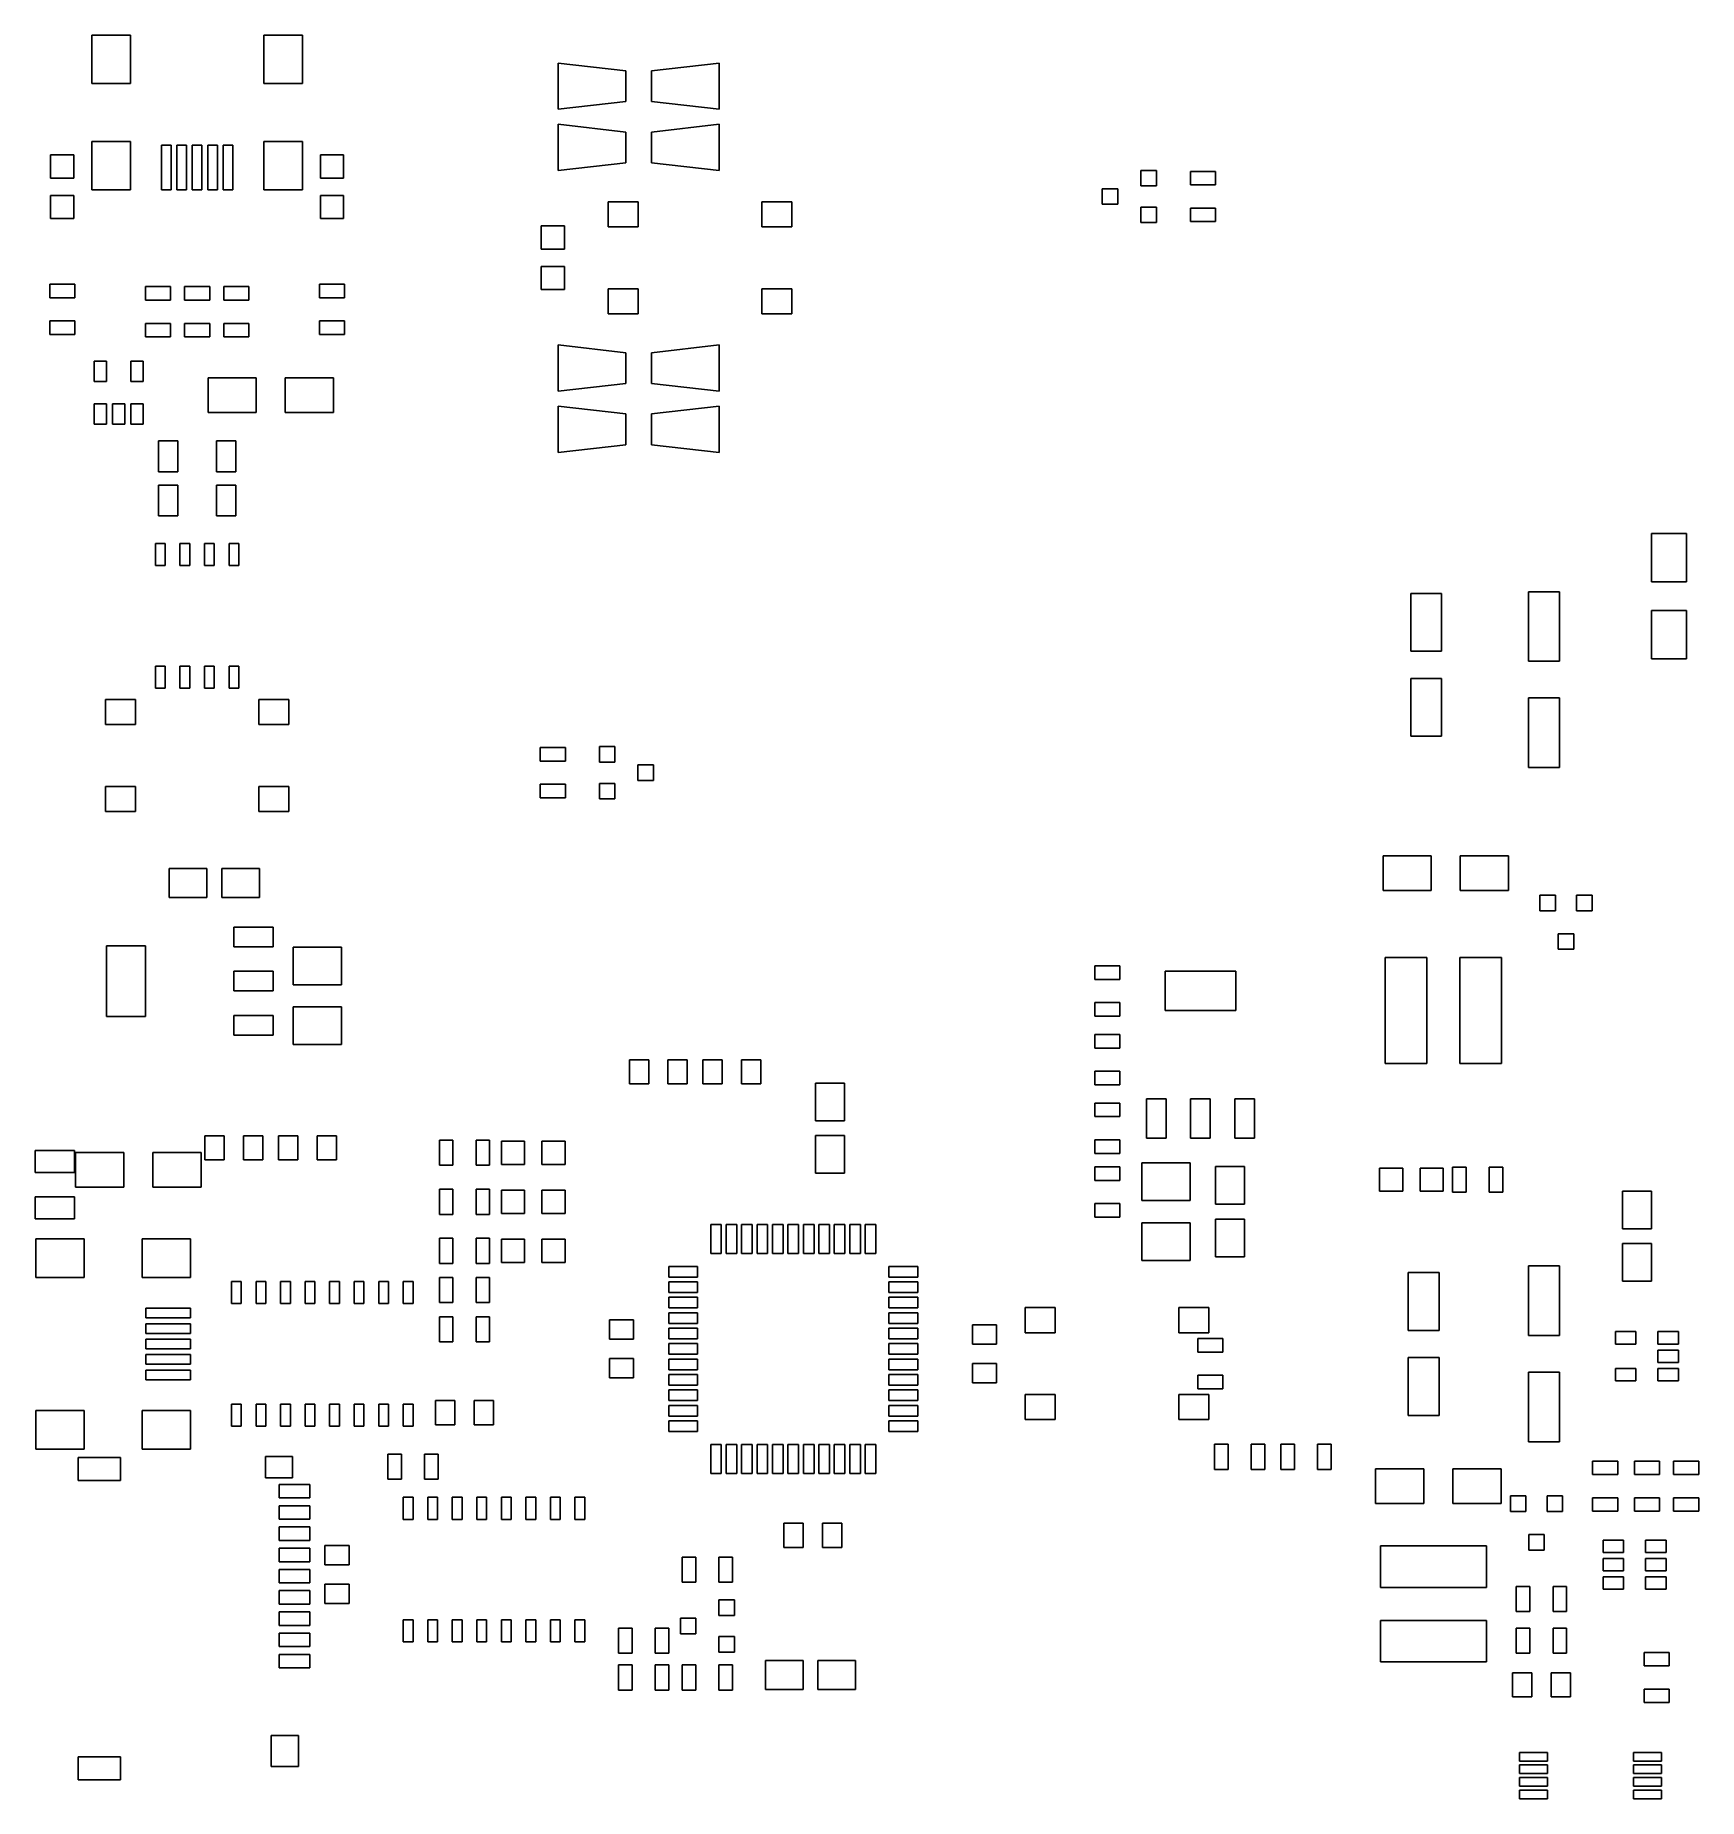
# Model space of a CAD drawing. Extents: x 1.4 to 87.5, y -92.9 to -1.6.
import ezdxf

# ---------------------------------------------------------------- set-up
doc = ezdxf.new("R2010")
doc.units = 0
doc.header["$MEASUREMENT"] = 0
doc.layers.add('BLACK', color=7, linetype='CONTINUOUS')

msp = doc.modelspace()

# ---------------------------------------------------------------- linework, layer by layer
at = {"layer": 'Black'}
for p, q in [((4.32943, -4.05384), (4.32943, -1.55448)), ((4.32943, -1.55448), (6.32841, -1.55448)), ((6.32841, -1.55448), (6.32841, -4.05384)), ((13.2296, -4.05384), (13.2296, -1.55448)), ((13.2296, -1.55448), (15.2286, -1.55448)), ((15.2286, -1.55448), (15.2286, -4.05384)), ((28.4759, -5.38988), (28.4759, -2.99212)), ((28.4759, -2.99212), (31.9761, -3.3909)), ((31.9761, -3.3909), (31.9761, -4.9911)), ((33.3019, -3.3909), (36.8021, -2.99212)), ((33.3019, -4.9911), (33.3019, -3.3909)), ((36.8021, -2.99212), (36.8021, -5.38988)), ((6.32841, -4.05384), (4.32943, -4.05384)), ((15.2286, -4.05384), (13.2296, -4.05384)), ((31.9761, -4.9911), (28.4759, -5.38988)), ((36.8021, -5.38988), (33.3019, -4.9911)), ((28.4759, -8.56488), (28.4759, -6.16712)), ((28.4759, -6.16712), (31.9761, -6.5659)), ((33.3019, -6.5659), (36.8021, -6.16712)), ((36.8021, -6.16712), (36.8021, -8.56488)), ((4.32943, -9.55294), (4.32943, -7.05358)), ((4.32943, -7.05358), (6.32841, -7.05358)), ((6.32841, -7.05358), (6.32841, -9.55294)), ((7.92861, -9.55294), (7.92861, -7.2517)), ((7.92861, -7.2517), (8.42899, -7.2517)), ((8.42899, -7.2517), (8.42899, -9.55294)), ((8.72871, -9.55294), (8.72871, -7.2517)), ((8.72871, -7.2517), (9.22909, -7.2517)), ((9.22909, -7.2517), (9.22909, -9.55294)), ((9.52881, -9.55294), (9.52881, -7.2517)), ((9.52881, -7.2517), (10.0292, -7.2517)), ((10.0292, -7.2517), (10.0292, -9.55294)), ((10.3289, -9.55294), (10.3289, -7.2517)), ((10.3289, -7.2517), (10.8293, -7.2517)), ((10.8293, -7.2517), (10.8293, -9.55294)), ((11.129, -9.55294), (11.129, -7.2517)), ((11.129, -7.2517), (11.6294, -7.2517)), ((11.6294, -7.2517), (11.6294, -9.55294)), ((13.2296, -9.55294), (13.2296, -7.05358)), ((13.2296, -7.05358), (15.2286, -7.05358)), ((15.2286, -7.05358), (15.2286, -9.55294)), ((31.9761, -6.5659), (31.9761, -8.1661)), ((33.3019, -8.1661), (33.3019, -6.5659)), ((2.19456, -8.94842), (2.19456, -7.74954)), ((2.19456, -7.74954), (3.39344, -7.74954)), ((3.39344, -7.74954), (3.39344, -8.94842)), ((16.1646, -8.94842), (16.1646, -7.74954)), ((16.1646, -7.74954), (17.3634, -7.74954)), ((17.3634, -7.74954), (17.3634, -8.94842)), ((31.9761, -8.1661), (28.4759, -8.56488)), ((36.8021, -8.56488), (33.3019, -8.1661)), ((3.39344, -8.94842), (2.19456, -8.94842)), ((17.3634, -8.94842), (16.1646, -8.94842)), ((58.6397, -9.35605), (58.6397, -8.55595)), ((58.6397, -8.55595), (59.4398, -8.55595)), ((59.4398, -8.55595), (59.4398, -9.35605)), ((61.199, -9.306), (61.199, -8.606)), ((61.199, -8.606), (62.499, -8.606)), ((62.499, -8.606), (62.499, -9.306)), ((2.19456, -11.0465), (2.19456, -9.84758)), ((2.19456, -9.84758), (3.39344, -9.84758)), ((3.39344, -9.84758), (3.39344, -11.0465)), ((6.32841, -9.55294), (4.32943, -9.55294)), ((8.42899, -9.55294), (7.92861, -9.55294)), ((9.22909, -9.55294), (8.72871, -9.55294)), ((10.0292, -9.55294), (9.52881, -9.55294)), ((10.8293, -9.55294), (10.3289, -9.55294)), ((11.6294, -9.55294), (11.129, -9.55294)), ((15.2286, -9.55294), (13.2296, -9.55294)), ((16.1646, -11.0465), (16.1646, -9.84758)), ((16.1646, -9.84758), (17.3634, -9.84758)), ((17.3634, -9.84758), (17.3634, -11.0465)), ((56.6407, -10.306), (56.6407, -9.50595)), ((56.6407, -9.50595), (57.4408, -9.50595)), ((57.4408, -9.50595), (57.4408, -10.306)), ((59.4398, -9.35605), (58.6397, -9.35605)), ((62.499, -9.306), (61.199, -9.306)), ((31.064, -11.481), (31.064, -10.181)), ((31.064, -10.181), (32.614, -10.181)), ((32.614, -10.181), (32.614, -11.481)), ((39.014, -11.481), (39.014, -10.181)), ((39.014, -10.181), (40.564, -10.181)), ((40.564, -10.181), (40.564, -11.481)), ((57.4408, -10.306), (56.6407, -10.306)), ((58.6397, -11.2561), (58.6397, -10.4559)), ((58.6397, -10.4559), (59.4398, -10.4559)), ((59.4398, -10.4559), (59.4398, -11.2561)), ((61.199, -11.206), (61.199, -10.506)), ((61.199, -10.506), (62.499, -10.506)), ((62.499, -10.506), (62.499, -11.206)), ((3.39344, -11.0465), (2.19456, -11.0465)), ((17.3634, -11.0465), (16.1646, -11.0465)), ((27.5946, -12.6314), (27.5946, -11.4325)), ((27.5946, -11.4325), (28.7934, -11.4325)), ((28.7934, -11.4325), (28.7934, -12.6314)), ((32.614, -11.481), (31.064, -11.481)), ((40.564, -11.481), (39.014, -11.481)), ((59.4398, -11.2561), (58.6397, -11.2561)), ((62.499, -11.206), (61.199, -11.206)), ((28.7934, -12.6314), (27.5946, -12.6314)), ((27.5946, -14.7295), (27.5946, -13.5306)), ((27.5946, -13.5306), (28.7934, -13.5306)), ((28.7934, -13.5306), (28.7934, -14.7295)), ((2.144, -15.148), (2.144, -14.448)), ((2.144, -14.448), (3.444, -14.448)), ((3.444, -14.448), (3.444, -15.148)), ((7.097, -15.275), (7.097, -14.575)), ((7.097, -14.575), (8.397, -14.575)), ((8.397, -14.575), (8.397, -15.275)), ((9.129, -15.275), (9.129, -14.575)), ((9.129, -14.575), (10.429, -14.575)), ((10.429, -14.575), (10.429, -15.275)), ((11.161, -15.275), (11.161, -14.575)), ((11.161, -14.575), (12.461, -14.575)), ((12.461, -14.575), (12.461, -15.275)), ((16.114, -15.148), (16.114, -14.448)), ((16.114, -14.448), (17.414, -14.448)), ((17.414, -14.448), (17.414, -15.148)), ((3.444, -15.148), (2.144, -15.148)), ((8.397, -15.275), (7.097, -15.275)), ((10.429, -15.275), (9.129, -15.275)), ((12.461, -15.275), (11.161, -15.275)), ((17.414, -15.148), (16.114, -15.148)), ((28.7934, -14.7295), (27.5946, -14.7295)), ((31.064, -15.981), (31.064, -14.681)), ((31.064, -14.681), (32.614, -14.681)), ((32.614, -14.681), (32.614, -15.981)), ((39.014, -15.981), (39.014, -14.681)), ((39.014, -14.681), (40.564, -14.681)), ((40.564, -14.681), (40.564, -15.981)), ((2.144, -17.048), (2.144, -16.348)), ((2.144, -16.348), (3.444, -16.348)), ((3.444, -16.348), (3.444, -17.048)), ((16.114, -17.048), (16.114, -16.348)), ((16.114, -16.348), (17.414, -16.348)), ((17.414, -16.348), (17.414, -17.048)), ((32.614, -15.981), (31.064, -15.981)), ((40.564, -15.981), (39.014, -15.981)), ((3.444, -17.048), (2.144, -17.048)), ((7.097, -17.175), (7.097, -16.475)), ((7.097, -16.475), (8.397, -16.475)), ((8.397, -17.175), (7.097, -17.175)), ((8.397, -16.475), (8.397, -17.175)), ((9.129, -17.175), (9.129, -16.475)), ((9.129, -16.475), (10.429, -16.475)), ((10.429, -17.175), (9.129, -17.175)), ((10.429, -16.475), (10.429, -17.175)), ((11.161, -17.175), (11.161, -16.475)), ((11.161, -16.475), (12.461, -16.475)), ((12.461, -17.175), (11.161, -17.175)), ((12.461, -16.475), (12.461, -17.175)), ((17.414, -17.048), (16.114, -17.048)), ((28.4759, -19.9949), (28.4759, -17.5971)), ((28.4759, -17.5971), (31.9761, -17.9959)), ((31.9761, -17.9959), (31.9761, -19.5961)), ((33.3019, -17.9959), (36.8021, -17.5971)), ((33.3019, -19.5961), (33.3019, -17.9959)), ((36.8021, -17.5971), (36.8021, -19.9949)), ((4.44, -19.496), (4.44, -18.436)), ((4.44, -18.436), (5.09, -18.436)), ((5.09, -18.436), (5.09, -19.496)), ((6.34, -19.496), (6.34, -18.436)), ((6.34, -18.436), (6.99, -18.436)), ((6.99, -18.436), (6.99, -19.496)), ((5.09, -19.496), (4.44, -19.496)), ((6.99, -19.496), (6.34, -19.496)), ((10.3403, -21.0934), (10.3403, -19.2926)), ((10.3403, -19.2926), (12.8397, -19.2926)), ((12.8397, -19.2926), (12.8397, -21.0934)), ((14.3383, -21.0934), (14.3383, -19.2926)), ((14.3383, -19.2926), (16.8377, -19.2926)), ((16.8377, -19.2926), (16.8377, -21.0934)), ((31.9761, -19.5961), (28.4759, -19.9949)), ((36.8021, -19.9949), (33.3019, -19.5961)), ((4.44, -21.696), (4.44, -20.636)), ((4.44, -20.636), (5.09, -20.636)), ((5.09, -20.636), (5.09, -21.696)), ((5.39, -21.696), (5.39, -20.636)), ((5.39, -20.636), (6.04, -20.636)), ((6.04, -20.636), (6.04, -21.696)), ((6.34, -21.696), (6.34, -20.636)), ((6.34, -20.636), (6.99, -20.636)), ((6.99, -20.636), (6.99, -21.696)), ((28.4759, -23.1699), (28.4759, -20.7721)), ((28.4759, -20.7721), (31.9761, -21.1709)), ((33.3019, -21.1709), (36.8021, -20.7721)), ((36.8021, -20.7721), (36.8021, -23.1699)), ((5.09, -21.696), (4.44, -21.696)), ((6.04, -21.696), (5.39, -21.696)), ((6.99, -21.696), (6.34, -21.696)), ((12.8397, -21.0934), (10.3403, -21.0934)), ((16.8377, -21.0934), (14.3383, -21.0934)), ((31.9761, -21.1709), (31.9761, -22.7711)), ((33.3019, -22.7711), (33.3019, -21.1709)), ((7.779, -24.168), (7.779, -22.568)), ((7.779, -22.568), (8.779, -22.568)), ((8.779, -22.568), (8.779, -24.168)), ((10.779, -24.168), (10.779, -22.568)), ((10.779, -22.568), (11.779, -22.568)), ((11.779, -22.568), (11.779, -24.168)), ((31.9761, -22.7711), (28.4759, -23.1699)), ((36.8021, -23.1699), (33.3019, -22.7711)), ((8.779, -24.168), (7.779, -24.168)), ((11.779, -24.168), (10.779, -24.168)), ((7.779, -26.454), (7.779, -24.854)), ((7.779, -24.854), (8.779, -24.854)), ((8.779, -24.854), (8.779, -26.454)), ((10.779, -26.454), (10.779, -24.854)), ((10.779, -24.854), (11.779, -24.854)), ((11.779, -24.854), (11.779, -26.454)), ((8.779, -26.454), (7.779, -26.454)), ((11.779, -26.454), (10.779, -26.454)), ((85.0786, -29.8577), (85.0786, -27.3583)), ((85.0786, -27.3583), (86.8794, -27.3583)), ((86.8794, -27.3583), (86.8794, -29.8577)), ((7.62, -29.0195), (7.62, -27.8765)), ((7.62, -27.8765), (8.128, -27.8765)), ((8.128, -27.8765), (8.128, -29.0195)), ((8.89, -29.0195), (8.89, -27.8765)), ((8.89, -27.8765), (9.398, -27.8765)), ((9.398, -27.8765), (9.398, -29.0195)), ((10.16, -29.0195), (10.16, -27.8765)), ((10.16, -27.8765), (10.668, -27.8765)), ((10.668, -27.8765), (10.668, -29.0195)), ((11.43, -29.0195), (11.43, -27.8765)), ((11.43, -27.8765), (11.938, -27.8765)), ((11.938, -27.8765), (11.938, -29.0195)), ((8.128, -29.0195), (7.62, -29.0195)), ((9.398, -29.0195), (8.89, -29.0195)), ((10.668, -29.0195), (10.16, -29.0195)), ((11.938, -29.0195), (11.43, -29.0195)), ((86.8794, -29.8577), (85.0786, -29.8577)), ((72.6059, -33.4632), (72.6059, -30.4635)), ((72.6059, -30.4635), (74.2061, -30.4635)), ((74.2061, -30.4635), (74.2061, -33.4632)), ((78.7019, -33.9738), (78.7019, -30.3746)), ((78.7019, -30.3746), (80.3021, -30.3746)), ((80.3021, -30.3746), (80.3021, -33.9738)), ((85.0786, -33.8557), (85.0786, -31.3563)), ((85.0786, -31.3563), (86.8794, -31.3563)), ((86.8794, -31.3563), (86.8794, -33.8557)), ((74.2061, -33.4632), (72.6059, -33.4632)), ((7.62, -35.3695), (7.62, -34.2265)), ((7.62, -34.2265), (8.128, -34.2265)), ((8.128, -34.2265), (8.128, -35.3695)), ((8.89, -35.3695), (8.89, -34.2265)), ((8.89, -34.2265), (9.398, -34.2265)), ((9.398, -34.2265), (9.398, -35.3695)), ((10.16, -35.3695), (10.16, -34.2265)), ((10.16, -34.2265), (10.668, -34.2265)), ((10.668, -34.2265), (10.668, -35.3695)), ((11.43, -35.3695), (11.43, -34.2265)), ((11.43, -34.2265), (11.938, -34.2265)), ((11.938, -34.2265), (11.938, -35.3695)), ((80.3021, -33.9738), (78.7019, -33.9738)), ((86.8794, -33.8557), (85.0786, -33.8557)), ((8.128, -35.3695), (7.62, -35.3695)), ((9.398, -35.3695), (8.89, -35.3695)), ((10.668, -35.3695), (10.16, -35.3695)), ((11.938, -35.3695), (11.43, -35.3695)), ((72.6059, -37.8625), (72.6059, -34.8628)), ((72.6059, -34.8628), (74.2061, -34.8628)), ((74.2061, -34.8628), (74.2061, -37.8625)), ((5.029, -37.262), (5.029, -35.962)), ((5.029, -35.962), (6.579, -35.962)), ((6.579, -35.962), (6.579, -37.262)), ((12.979, -37.262), (12.979, -35.962)), ((12.979, -35.962), (14.529, -35.962)), ((14.529, -35.962), (14.529, -37.262)), ((78.7019, -39.4754), (78.7019, -35.8762)), ((78.7019, -35.8762), (80.3021, -35.8762)), ((80.3021, -35.8762), (80.3021, -39.4754)), ((6.579, -37.262), (5.029, -37.262)), ((14.529, -37.262), (12.979, -37.262)), ((74.2061, -37.8625), (72.6059, -37.8625)), ((27.544, -39.151), (27.544, -38.451)), ((27.544, -38.451), (28.844, -38.451)), ((28.844, -39.151), (27.544, -39.151)), ((28.844, -38.451), (28.844, -39.151)), ((30.6032, -39.201), (30.6032, -38.401)), ((30.6032, -38.401), (31.4033, -38.401)), ((31.4033, -39.201), (30.6032, -39.201)), ((31.4033, -38.401), (31.4033, -39.201)), ((32.6022, -40.151), (32.6022, -39.3509)), ((32.6022, -39.3509), (33.4023, -39.3509)), ((33.4023, -40.151), (32.6022, -40.151)), ((33.4023, -39.3509), (33.4023, -40.151)), ((80.3021, -39.4754), (78.7019, -39.4754)), ((5.029, -41.762), (5.029, -40.462)), ((5.029, -40.462), (6.579, -40.462)), ((6.579, -40.462), (6.579, -41.762)), ((12.979, -41.762), (12.979, -40.462)), ((12.979, -40.462), (14.529, -40.462)), ((14.529, -40.462), (14.529, -41.762)), ((27.544, -41.051), (27.544, -40.351)), ((27.544, -40.351), (28.844, -40.351)), ((28.844, -41.051), (27.544, -41.051)), ((28.844, -40.351), (28.844, -41.051)), ((30.6032, -41.1011), (30.6032, -40.301)), ((30.6032, -40.301), (31.4033, -40.301)), ((31.4033, -41.1011), (30.6032, -41.1011)), ((31.4033, -40.301), (31.4033, -41.1011)), ((6.579, -41.762), (5.029, -41.762)), ((14.529, -41.762), (12.979, -41.762)), ((8.33374, -46.2166), (8.33374, -44.7154)), ((8.33374, -44.7154), (10.2845, -44.7154)), ((10.2845, -44.7154), (10.2845, -46.2166)), ((11.0515, -46.2166), (11.0515, -44.7154)), ((11.0515, -44.7154), (13.0023, -44.7154)), ((13.0023, -44.7154), (13.0023, -46.2166)), ((71.1733, -45.8584), (71.1733, -44.0576)), ((71.1733, -44.0576), (73.6727, -44.0576)), ((73.6727, -44.0576), (73.6727, -45.8584)), ((75.1713, -45.8584), (75.1713, -44.0576)), ((75.1713, -44.0576), (77.6707, -44.0576)), ((77.6707, -44.0576), (77.6707, -45.8584)), ((10.2845, -46.2166), (8.33374, -46.2166)), ((13.0023, -46.2166), (11.0515, -46.2166)), ((73.6727, -45.8584), (71.1733, -45.8584)), ((77.6707, -45.8584), (75.1713, -45.8584)), ((79.295, -46.8973), (79.295, -46.0972)), ((79.295, -46.0972), (80.0951, -46.0972)), ((80.0951, -46.0972), (80.0951, -46.8973)), ((81.1949, -46.8973), (81.1949, -46.0972)), ((81.1949, -46.0972), (81.995, -46.0972)), ((81.995, -46.0972), (81.995, -46.8973)), ((80.0951, -46.8973), (79.295, -46.8973)), ((81.995, -46.8973), (81.1949, -46.8973)), ((11.684, -48.768), (11.684, -47.752)), ((11.684, -47.752), (13.716, -47.752)), ((13.716, -47.752), (13.716, -48.768)), ((80.245, -48.8963), (80.245, -48.0962)), ((80.245, -48.0962), (81.0451, -48.0962)), ((81.0451, -48.0962), (81.0451, -48.8963)), ((5.08, -52.3748), (5.08, -48.7172)), ((5.08, -48.7172), (7.112, -48.7172)), ((7.112, -48.7172), (7.112, -52.3748)), ((13.716, -48.768), (11.684, -48.768)), ((14.7523, -50.734), (14.7523, -48.7832)), ((14.7523, -48.7832), (17.2517, -48.7832)), ((17.2517, -48.7832), (17.2517, -50.734)), ((71.2902, -54.8195), (71.2902, -49.3205)), ((71.2902, -49.3205), (73.439, -49.3205)), ((73.439, -49.3205), (73.439, -54.8195)), ((75.151, -54.8195), (75.151, -49.3205)), ((75.151, -49.3205), (77.2998, -49.3205)), ((77.2998, -49.3205), (77.2998, -54.8195)), ((81.0451, -48.8963), (80.245, -48.8963)), ((11.684, -51.054), (11.684, -50.038)), ((11.684, -50.038), (13.716, -50.038)), ((13.716, -50.038), (13.716, -51.054)), ((56.246, -50.454), (56.246, -49.754)), ((56.246, -49.754), (57.546, -49.754)), ((57.546, -49.754), (57.546, -50.454)), ((59.8932, -52.07), (59.8932, -50.038)), ((59.8932, -50.038), (63.5508, -50.038)), ((63.5508, -50.038), (63.5508, -52.07)), ((13.716, -51.054), (11.684, -51.054)), ((17.2517, -50.734), (14.7523, -50.734)), ((57.546, -50.454), (56.246, -50.454)), ((14.7523, -53.8328), (14.7523, -51.882)), ((14.7523, -51.882), (17.2517, -51.882)), ((17.2517, -51.882), (17.2517, -53.8328)), ((56.246, -52.354), (56.246, -51.654)), ((56.246, -51.654), (57.546, -51.654)), ((57.546, -51.654), (57.546, -52.354)), ((7.112, -52.3748), (5.08, -52.3748)), ((11.684, -53.34), (11.684, -52.324)), ((11.684, -52.324), (13.716, -52.324)), ((13.716, -52.324), (13.716, -53.34)), ((57.546, -52.354), (56.246, -52.354)), ((63.5508, -52.07), (59.8932, -52.07)), ((13.716, -53.34), (11.684, -53.34)), ((17.2517, -53.8328), (14.7523, -53.8328)), ((56.246, -54.01), (56.246, -53.31)), ((56.246, -53.31), (57.546, -53.31)), ((57.546, -53.31), (57.546, -54.01)), ((32.155, -55.87), (32.155, -54.62)), ((32.155, -54.62), (33.155, -54.62)), ((33.155, -54.62), (33.155, -55.87)), ((34.155, -55.87), (34.155, -54.62)), ((34.155, -54.62), (35.155, -54.62)), ((35.155, -54.62), (35.155, -55.87)), ((35.965, -55.87), (35.965, -54.62)), ((35.965, -54.62), (36.965, -54.62)), ((36.965, -54.62), (36.965, -55.87)), ((37.965, -55.87), (37.965, -54.62)), ((37.965, -54.62), (38.965, -54.62)), ((38.965, -54.62), (38.965, -55.87)), ((57.546, -54.01), (56.246, -54.01)), ((56.246, -55.91), (56.246, -55.21)), ((56.246, -55.21), (57.546, -55.21)), ((57.546, -55.21), (57.546, -55.91)), ((73.439, -54.8195), (71.2902, -54.8195)), ((77.2998, -54.8195), (75.151, -54.8195)), ((33.155, -55.87), (32.155, -55.87)), ((35.155, -55.87), (34.155, -55.87)), ((36.965, -55.87), (35.965, -55.87)), ((38.965, -55.87), (37.965, -55.87)), ((41.7944, -57.7825), (41.7944, -55.8317)), ((41.7944, -55.8317), (43.2956, -55.8317)), ((43.2956, -55.8317), (43.2956, -57.7825)), ((57.546, -55.91), (56.246, -55.91)), ((56.246, -57.566), (56.246, -56.866)), ((56.246, -56.866), (57.546, -56.866)), ((57.546, -56.866), (57.546, -57.566)), ((58.928, -58.674), (58.928, -56.642)), ((58.928, -56.642), (59.944, -56.642)), ((59.944, -56.642), (59.944, -58.674)), ((61.214, -58.674), (61.214, -56.642)), ((61.214, -56.642), (62.23, -56.642)), ((62.23, -56.642), (62.23, -58.674)), ((63.5, -58.674), (63.5, -56.642)), ((63.5, -56.642), (64.516, -56.642)), ((64.516, -56.642), (64.516, -58.674)), ((43.2956, -57.7825), (41.7944, -57.7825)), ((57.546, -57.566), (56.246, -57.566)), ((1.39827, -60.4533), (1.39827, -59.3128)), ((1.39827, -59.3128), (3.42773, -59.3128)), ((3.42773, -59.3128), (3.42773, -60.4533)), ((10.184, -59.807), (10.184, -58.557)), ((10.184, -58.557), (11.184, -58.557)), ((11.184, -58.557), (11.184, -59.807)), ((12.184, -59.807), (12.184, -58.557)), ((12.184, -58.557), (13.184, -58.557)), ((13.184, -58.557), (13.184, -59.807)), ((13.994, -59.807), (13.994, -58.557)), ((13.994, -58.557), (14.994, -58.557)), ((14.994, -58.557), (14.994, -59.807)), ((15.994, -59.807), (15.994, -58.557)), ((15.994, -58.557), (16.994, -58.557)), ((16.994, -58.557), (16.994, -59.807)), ((22.322, -60.086), (22.322, -58.786)), ((22.322, -58.786), (23.022, -58.786)), ((23.022, -58.786), (23.022, -60.086)), ((24.222, -60.086), (24.222, -58.786)), ((24.222, -58.786), (24.922, -58.786)), ((24.922, -58.786), (24.922, -60.086)), ((25.5295, -60.0354), (25.5295, -58.8366)), ((25.5295, -58.8366), (26.7284, -58.8366)), ((26.7284, -58.8366), (26.7284, -60.0354)), ((27.6276, -60.0354), (27.6276, -58.8366)), ((27.6276, -58.8366), (28.8265, -58.8366)), ((28.8265, -58.8366), (28.8265, -60.0354)), ((41.7944, -60.5003), (41.7944, -58.5495)), ((41.7944, -58.5495), (43.2956, -58.5495)), ((43.2956, -58.5495), (43.2956, -60.5003)), ((56.246, -59.466), (56.246, -58.766)), ((56.246, -58.766), (57.546, -58.766)), ((57.546, -58.766), (57.546, -59.466)), ((59.944, -58.674), (58.928, -58.674)), ((62.23, -58.674), (61.214, -58.674)), ((64.516, -58.674), (63.5, -58.674)), ((3.48234, -61.2254), (3.48234, -59.4246)), ((3.48234, -59.4246), (5.9817, -59.4246)), ((5.9817, -59.4246), (5.9817, -61.2254)), ((7.4803, -61.2254), (7.4803, -59.4246)), ((7.4803, -59.4246), (9.97966, -59.4246)), ((9.97966, -59.4246), (9.97966, -61.2254)), ((11.184, -59.807), (10.184, -59.807)), ((13.184, -59.807), (12.184, -59.807)), ((14.994, -59.807), (13.994, -59.807)), ((16.994, -59.807), (15.994, -59.807)), ((23.022, -60.086), (22.322, -60.086)), ((24.922, -60.086), (24.222, -60.086)), ((26.7284, -60.0354), (25.5295, -60.0354)), ((28.8265, -60.0354), (27.6276, -60.0354)), ((57.546, -59.466), (56.246, -59.466)), ((56.246, -60.868), (56.246, -60.168)), ((56.246, -60.168), (57.546, -60.168)), ((57.546, -60.168), (57.546, -60.868)), ((58.6943, -61.91), (58.6943, -59.9592)), ((58.6943, -59.9592), (61.1937, -59.9592)), ((61.1937, -59.9592), (61.1937, -61.91)), ((62.4954, -62.1005), (62.4954, -60.1497)), ((62.4954, -60.1497), (63.9966, -60.1497)), ((63.9966, -60.1497), (63.9966, -62.1005)), ((70.9955, -61.4324), (70.9955, -60.2336)), ((70.9955, -60.2336), (72.1944, -60.2336)), ((72.1944, -60.2336), (72.1944, -61.4324)), ((73.0936, -61.4324), (73.0936, -60.2336)), ((73.0936, -60.2336), (74.2925, -60.2336)), ((74.2925, -60.2336), (74.2925, -61.4324)), ((74.773, -61.483), (74.773, -60.183)), ((74.773, -60.183), (75.473, -60.183)), ((75.473, -60.183), (75.473, -61.483)), ((76.673, -61.483), (76.673, -60.183)), ((76.673, -60.183), (77.373, -60.183)), ((77.373, -60.183), (77.373, -61.483)), ((3.42773, -60.4533), (1.39827, -60.4533)), ((43.2956, -60.5003), (41.7944, -60.5003)), ((57.546, -60.868), (56.246, -60.868)), ((1.39827, -62.8612), (1.39827, -61.7207)), ((1.39827, -61.7207), (3.42773, -61.7207)), ((3.42773, -61.7207), (3.42773, -62.8612)), ((5.9817, -61.2254), (3.48234, -61.2254)), ((9.97966, -61.2254), (7.4803, -61.2254)), ((22.322, -62.626), (22.322, -61.326)), ((22.322, -61.326), (23.022, -61.326)), ((23.022, -61.326), (23.022, -62.626)), ((24.222, -62.626), (24.222, -61.326)), ((24.222, -61.326), (24.922, -61.326)), ((24.922, -61.326), (24.922, -62.626)), ((25.5295, -62.5754), (25.5295, -61.3766)), ((25.5295, -61.3766), (26.7284, -61.3766)), ((26.7284, -61.3766), (26.7284, -62.5754)), ((27.6276, -62.5754), (27.6276, -61.3766)), ((27.6276, -61.3766), (28.8265, -61.3766)), ((28.8265, -61.3766), (28.8265, -62.5754)), ((56.246, -62.768), (56.246, -62.068)), ((56.246, -62.068), (57.546, -62.068)), ((57.546, -62.068), (57.546, -62.768)), ((61.1937, -61.91), (58.6943, -61.91)), ((63.9966, -62.1005), (62.4954, -62.1005)), ((72.1944, -61.4324), (70.9955, -61.4324)), ((74.2925, -61.4324), (73.0936, -61.4324)), ((75.473, -61.483), (74.773, -61.483)), ((77.373, -61.483), (76.673, -61.483)), ((83.5774, -63.3705), (83.5774, -61.4197)), ((83.5774, -61.4197), (85.0786, -61.4197)), ((85.0786, -61.4197), (85.0786, -63.3705)), ((3.42773, -62.8612), (1.39827, -62.8612)), ((23.022, -62.626), (22.322, -62.626)), ((24.922, -62.626), (24.222, -62.626)), ((26.7284, -62.5754), (25.5295, -62.5754)), ((28.8265, -62.5754), (27.6276, -62.5754)), ((57.546, -62.768), (56.246, -62.768)), ((62.4954, -64.8183), (62.4954, -62.8675)), ((62.4954, -62.8675), (63.9966, -62.8675)), ((63.9966, -62.8675), (63.9966, -64.8183)), ((1.42748, -65.8914), (1.42748, -63.8924)), ((1.42748, -63.8924), (3.92684, -63.8924)), ((3.92684, -63.8924), (3.92684, -65.8914)), ((6.92658, -65.8914), (6.92658, -63.8924)), ((6.92658, -63.8924), (9.42594, -63.8924)), ((9.42594, -63.8924), (9.42594, -65.8914)), ((22.322, -65.166), (22.322, -63.866)), ((22.322, -63.866), (23.022, -63.866)), ((23.022, -63.866), (23.022, -65.166)), ((24.222, -65.166), (24.222, -63.866)), ((24.222, -63.866), (24.922, -63.866)), ((24.922, -63.866), (24.922, -65.166)), ((25.5295, -65.1154), (25.5295, -63.9166)), ((25.5295, -63.9166), (26.7284, -63.9166)), ((26.7284, -63.9166), (26.7284, -65.1154)), ((27.6276, -65.1154), (27.6276, -63.9166)), ((27.6276, -63.9166), (28.8265, -63.9166)), ((28.8265, -63.9166), (28.8265, -65.1154)), ((36.365, -64.646), (36.365, -63.146)), ((36.365, -63.146), (36.915, -63.146)), ((36.915, -63.146), (36.915, -64.646)), ((37.165, -64.646), (37.165, -63.146)), ((37.165, -63.146), (37.715, -63.146)), ((37.715, -63.146), (37.715, -64.646)), ((37.965, -64.646), (37.965, -63.146)), ((37.965, -63.146), (38.515, -63.146)), ((38.515, -63.146), (38.515, -64.646)), ((38.765, -64.646), (38.765, -63.146)), ((38.765, -63.146), (39.315, -63.146)), ((39.315, -63.146), (39.315, -64.646)), ((39.565, -64.646), (39.565, -63.146)), ((39.565, -63.146), (40.115, -63.146)), ((40.115, -63.146), (40.115, -64.646)), ((40.365, -64.646), (40.365, -63.146)), ((40.365, -63.146), (40.915, -63.146)), ((40.915, -63.146), (40.915, -64.646)), ((41.165, -64.646), (41.165, -63.146)), ((41.165, -63.146), (41.715, -63.146)), ((41.715, -63.146), (41.715, -64.646)), ((41.965, -64.646), (41.965, -63.146)), ((41.965, -63.146), (42.515, -63.146)), ((42.515, -63.146), (42.515, -64.646)), ((42.765, -64.646), (42.765, -63.146)), ((42.765, -63.146), (43.315, -63.146)), ((43.315, -63.146), (43.315, -64.646)), ((43.565, -64.646), (43.565, -63.146)), ((43.565, -63.146), (44.115, -63.146)), ((44.115, -63.146), (44.115, -64.646)), ((44.365, -64.646), (44.365, -63.146)), ((44.365, -63.146), (44.915, -63.146)), ((44.915, -63.146), (44.915, -64.646)), ((58.6943, -65.0088), (58.6943, -63.058)), ((58.6943, -63.058), (61.1937, -63.058)), ((61.1937, -63.058), (61.1937, -65.0088)), ((85.0786, -63.3705), (83.5774, -63.3705)), ((36.915, -64.646), (36.365, -64.646)), ((37.715, -64.646), (37.165, -64.646)), ((38.515, -64.646), (37.965, -64.646)), ((39.315, -64.646), (38.765, -64.646)), ((40.115, -64.646), (39.565, -64.646)), ((40.915, -64.646), (40.365, -64.646)), ((41.715, -64.646), (41.165, -64.646)), ((42.515, -64.646), (41.965, -64.646)), ((43.315, -64.646), (42.765, -64.646)), ((44.115, -64.646), (43.565, -64.646)), ((44.915, -64.646), (44.365, -64.646)), ((63.9966, -64.8183), (62.4954, -64.8183)), ((83.5774, -66.0883), (83.5774, -64.1375)), ((83.5774, -64.1375), (85.0786, -64.1375)), ((85.0786, -64.1375), (85.0786, -66.0883)), ((23.022, -65.166), (22.322, -65.166)), ((24.922, -65.166), (24.222, -65.166)), ((26.7284, -65.1154), (25.5295, -65.1154)), ((28.8265, -65.1154), (27.6276, -65.1154)), ((34.19, -65.871), (34.19, -65.321)), ((34.19, -65.321), (35.69, -65.321)), ((35.69, -65.321), (35.69, -65.871)), ((45.59, -65.871), (45.59, -65.321)), ((45.59, -65.321), (47.09, -65.321)), ((47.09, -65.321), (47.09, -65.871)), ((61.1937, -65.0088), (58.6943, -65.0088)), ((72.4789, -68.6422), (72.4789, -65.6425)), ((72.4789, -65.6425), (74.0791, -65.6425)), ((74.0791, -65.6425), (74.0791, -68.6422)), ((78.7019, -68.8988), (78.7019, -65.2996)), ((78.7019, -65.2996), (80.3021, -65.2996)), ((80.3021, -65.2996), (80.3021, -68.8988)), ((3.92684, -65.8914), (1.42748, -65.8914)), ((9.42594, -65.8914), (6.92658, -65.8914)), ((11.557, -67.2465), (11.557, -66.1035)), ((11.557, -66.1035), (12.065, -66.1035)), ((12.065, -66.1035), (12.065, -67.2465)), ((12.827, -67.2465), (12.827, -66.1035)), ((12.827, -66.1035), (13.335, -66.1035)), ((13.335, -66.1035), (13.335, -67.2465)), ((14.097, -67.2465), (14.097, -66.1035)), ((14.097, -66.1035), (14.605, -66.1035)), ((14.605, -66.1035), (14.605, -67.2465)), ((15.367, -67.2465), (15.367, -66.1035)), ((15.367, -66.1035), (15.875, -66.1035)), ((15.875, -66.1035), (15.875, -67.2465)), ((16.637, -67.2465), (16.637, -66.1035)), ((16.637, -66.1035), (17.145, -66.1035)), ((17.145, -66.1035), (17.145, -67.2465)), ((17.907, -67.2465), (17.907, -66.1035)), ((17.907, -66.1035), (18.415, -66.1035)), ((18.415, -66.1035), (18.415, -67.2465)), ((19.177, -67.2465), (19.177, -66.1035)), ((19.177, -66.1035), (19.685, -66.1035)), ((19.685, -66.1035), (19.685, -67.2465)), ((20.447, -67.2465), (20.447, -66.1035)), ((20.447, -66.1035), (20.955, -66.1035)), ((20.955, -66.1035), (20.955, -67.2465)), ((22.322, -67.198), (22.322, -65.898)), ((22.322, -65.898), (23.022, -65.898)), ((23.022, -65.898), (23.022, -67.198)), ((24.222, -67.198), (24.222, -65.898)), ((24.222, -65.898), (24.922, -65.898)), ((24.922, -65.898), (24.922, -67.198)), ((35.69, -65.871), (34.19, -65.871)), ((34.19, -66.671), (34.19, -66.121)), ((34.19, -66.121), (35.69, -66.121)), ((35.69, -66.671), (34.19, -66.671)), ((35.69, -66.121), (35.69, -66.671)), ((47.09, -65.871), (45.59, -65.871)), ((45.59, -66.671), (45.59, -66.121)), ((45.59, -66.121), (47.09, -66.121)), ((47.09, -66.671), (45.59, -66.671)), ((47.09, -66.121), (47.09, -66.671)), ((85.0786, -66.0883), (83.5774, -66.0883)), ((7.1247, -67.992), (7.1247, -67.4916)), ((7.1247, -67.4916), (9.42594, -67.4916)), ((9.42594, -67.4916), (9.42594, -67.992)), ((12.065, -67.2465), (11.557, -67.2465)), ((13.335, -67.2465), (12.827, -67.2465)), ((14.605, -67.2465), (14.097, -67.2465)), ((15.875, -67.2465), (15.367, -67.2465)), ((17.145, -67.2465), (16.637, -67.2465)), ((18.415, -67.2465), (17.907, -67.2465)), ((19.685, -67.2465), (19.177, -67.2465)), ((20.955, -67.2465), (20.447, -67.2465)), ((23.022, -67.198), (22.322, -67.198)), ((24.922, -67.198), (24.222, -67.198)), ((34.19, -67.471), (34.19, -66.921)), ((34.19, -66.921), (35.69, -66.921)), ((35.69, -67.471), (34.19, -67.471)), ((35.69, -66.921), (35.69, -67.471)), ((45.59, -67.471), (45.59, -66.921)), ((45.59, -66.921), (47.09, -66.921)), ((47.09, -67.471), (45.59, -67.471)), ((47.09, -66.921), (47.09, -67.471)), ((52.654, -68.758), (52.654, -67.458)), ((52.654, -67.458), (54.204, -67.458)), ((54.204, -67.458), (54.204, -68.758)), ((60.604, -68.758), (60.604, -67.458)), ((60.604, -67.458), (62.154, -67.458)), ((62.154, -67.458), (62.154, -68.758)), ((9.42594, -67.992), (7.1247, -67.992)), ((7.1247, -68.7921), (7.1247, -68.2917)), ((7.1247, -68.2917), (9.42594, -68.2917)), ((9.42594, -68.2917), (9.42594, -68.7921)), ((22.322, -69.23), (22.322, -67.93)), ((22.322, -67.93), (23.022, -67.93)), ((23.022, -67.93), (23.022, -69.23)), ((24.222, -69.23), (24.222, -67.93)), ((24.222, -67.93), (24.922, -67.93)), ((24.922, -67.93), (24.922, -69.23)), ((31.125, -69.096), (31.125, -68.096)), ((31.125, -68.096), (32.375, -68.096)), ((32.375, -68.096), (32.375, -69.096)), ((34.19, -68.271), (34.19, -67.721)), ((34.19, -67.721), (35.69, -67.721)), ((35.69, -68.271), (34.19, -68.271)), ((35.69, -67.721), (35.69, -68.271)), ((45.59, -68.271), (45.59, -67.721)), ((45.59, -67.721), (47.09, -67.721)), ((47.09, -68.271), (45.59, -68.271)), ((47.09, -67.721), (47.09, -68.271)), ((49.921, -69.35), (49.921, -68.35)), ((49.921, -68.35), (51.171, -68.35)), ((51.171, -68.35), (51.171, -69.35)), ((9.42594, -68.7921), (7.1247, -68.7921)), ((7.1247, -69.5922), (7.1247, -69.0918)), ((7.1247, -69.0918), (9.42594, -69.0918)), ((9.42594, -69.0918), (9.42594, -69.5922)), ((23.022, -69.23), (22.322, -69.23)), ((24.922, -69.23), (24.222, -69.23)), ((32.375, -69.096), (31.125, -69.096)), ((34.19, -69.071), (34.19, -68.521)), ((34.19, -68.521), (35.69, -68.521)), ((35.69, -69.071), (34.19, -69.071)), ((34.19, -69.871), (34.19, -69.321)), ((34.19, -69.321), (35.69, -69.321)), ((35.69, -68.521), (35.69, -69.071)), ((35.69, -69.321), (35.69, -69.871)), ((45.59, -69.071), (45.59, -68.521)), ((45.59, -68.521), (47.09, -68.521)), ((47.09, -69.071), (45.59, -69.071)), ((45.59, -69.871), (45.59, -69.321)), ((45.59, -69.321), (47.09, -69.321)), ((47.09, -68.521), (47.09, -69.071)), ((47.09, -69.321), (47.09, -69.871)), ((51.171, -69.35), (49.921, -69.35)), ((54.204, -68.758), (52.654, -68.758)), ((62.154, -68.758), (60.604, -68.758)), ((61.58, -69.758), (61.58, -69.058)), ((61.58, -69.058), (62.88, -69.058)), ((62.88, -69.058), (62.88, -69.758)), ((74.0791, -68.6422), (72.4789, -68.6422)), ((80.3021, -68.8988), (78.7019, -68.8988)), ((83.206, -69.352), (83.206, -68.702)), ((83.206, -68.702), (84.266, -68.702)), ((84.266, -69.352), (83.206, -69.352)), ((84.266, -68.702), (84.266, -69.352)), ((85.406, -69.352), (85.406, -68.702)), ((85.406, -68.702), (86.466, -68.702)), ((86.466, -69.352), (85.406, -69.352)), ((86.466, -68.702), (86.466, -69.352)), ((9.42594, -69.5922), (7.1247, -69.5922)), ((7.1247, -70.3923), (7.1247, -69.8919)), ((7.1247, -69.8919), (9.42594, -69.8919)), ((9.42594, -69.8919), (9.42594, -70.3923)), ((31.125, -71.096), (31.125, -70.096)), ((31.125, -70.096), (32.375, -70.096)), ((32.375, -70.096), (32.375, -71.096)), ((35.69, -69.871), (34.19, -69.871)), ((34.19, -70.671), (34.19, -70.121)), ((34.19, -70.121), (35.69, -70.121)), ((35.69, -70.121), (35.69, -70.671)), ((47.09, -69.871), (45.59, -69.871)), ((45.59, -70.671), (45.59, -70.121)), ((45.59, -70.121), (47.09, -70.121)), ((47.09, -70.121), (47.09, -70.671)), ((62.88, -69.758), (61.58, -69.758)), ((72.4789, -73.0415), (72.4789, -70.0418)), ((72.4789, -70.0418), (74.0791, -70.0418)), ((74.0791, -70.0418), (74.0791, -73.0415)), ((85.406, -70.302), (85.406, -69.652)), ((85.406, -69.652), (86.466, -69.652)), ((86.466, -70.302), (85.406, -70.302)), ((86.466, -69.652), (86.466, -70.302)), ((9.42594, -70.3923), (7.1247, -70.3923)), ((7.1247, -71.1924), (7.1247, -70.692)), ((7.1247, -70.692), (9.42594, -70.692)), ((9.42594, -71.1924), (7.1247, -71.1924)), ((9.42594, -70.692), (9.42594, -71.1924)), ((32.375, -71.096), (31.125, -71.096)), ((35.69, -70.671), (34.19, -70.671)), ((34.19, -71.471), (34.19, -70.921)), ((34.19, -70.921), (35.69, -70.921)), ((35.69, -70.921), (35.69, -71.471)), ((47.09, -70.671), (45.59, -70.671)), ((45.59, -71.471), (45.59, -70.921)), ((45.59, -70.921), (47.09, -70.921)), ((47.09, -70.921), (47.09, -71.471)), ((49.921, -71.35), (49.921, -70.35)), ((49.921, -70.35), (51.171, -70.35)), ((51.171, -70.35), (51.171, -71.35)), ((61.58, -71.658), (61.58, -70.958)), ((61.58, -70.958), (62.88, -70.958)), ((62.88, -70.958), (62.88, -71.658)), ((78.7019, -74.4004), (78.7019, -70.8012)), ((78.7019, -70.8012), (80.3021, -70.8012)), ((80.3021, -70.8012), (80.3021, -74.4004)), ((83.206, -71.252), (83.206, -70.602)), ((83.206, -70.602), (84.266, -70.602)), ((84.266, -70.602), (84.266, -71.252)), ((85.406, -71.252), (85.406, -70.602)), ((85.406, -70.602), (86.466, -70.602)), ((86.466, -70.602), (86.466, -71.252)), ((35.69, -71.471), (34.19, -71.471)), ((34.19, -72.271), (34.19, -71.721)), ((34.19, -71.721), (35.69, -71.721)), ((35.69, -71.721), (35.69, -72.271)), ((47.09, -71.471), (45.59, -71.471)), ((45.59, -72.271), (45.59, -71.721)), ((45.59, -71.721), (47.09, -71.721)), ((47.09, -71.721), (47.09, -72.271)), ((51.171, -71.35), (49.921, -71.35)), ((52.654, -73.258), (52.654, -71.958)), ((52.654, -71.958), (54.204, -71.958)), ((54.204, -71.958), (54.204, -73.258)), ((60.604, -73.258), (60.604, -71.958)), ((60.604, -71.958), (62.154, -71.958)), ((62.88, -71.658), (61.58, -71.658)), ((62.154, -71.958), (62.154, -73.258)), ((84.266, -71.252), (83.206, -71.252)), ((86.466, -71.252), (85.406, -71.252)), ((1.42748, -74.7916), (1.42748, -72.7926)), ((1.42748, -72.7926), (3.92684, -72.7926)), ((3.92684, -72.7926), (3.92684, -74.7916)), ((6.92658, -74.7916), (6.92658, -72.7926)), ((6.92658, -72.7926), (9.42594, -72.7926)), ((9.42594, -72.7926), (9.42594, -74.7916)), ((11.557, -73.5965), (11.557, -72.4535)), ((11.557, -72.4535), (12.065, -72.4535)), ((12.065, -72.4535), (12.065, -73.5965)), ((12.827, -73.5965), (12.827, -72.4535)), ((12.827, -72.4535), (13.335, -72.4535)), ((13.335, -72.4535), (13.335, -73.5965)), ((14.097, -73.5965), (14.097, -72.4535)), ((14.097, -72.4535), (14.605, -72.4535)), ((14.605, -72.4535), (14.605, -73.5965)), ((15.367, -73.5965), (15.367, -72.4535)), ((15.367, -72.4535), (15.875, -72.4535)), ((15.875, -72.4535), (15.875, -73.5965)), ((16.637, -73.5965), (16.637, -72.4535)), ((16.637, -72.4535), (17.145, -72.4535)), ((17.145, -72.4535), (17.145, -73.5965)), ((17.907, -73.5965), (17.907, -72.4535)), ((17.907, -72.4535), (18.415, -72.4535)), ((18.415, -72.4535), (18.415, -73.5965)), ((19.177, -73.5965), (19.177, -72.4535)), ((19.177, -72.4535), (19.685, -72.4535)), ((19.685, -72.4535), (19.685, -73.5965)), ((20.447, -73.5965), (20.447, -72.4535)), ((20.447, -72.4535), (20.955, -72.4535)), ((20.955, -72.4535), (20.955, -73.5965)), ((22.122, -73.523), (22.122, -72.273)), ((22.122, -72.273), (23.122, -72.273)), ((23.122, -72.273), (23.122, -73.523)), ((24.122, -73.523), (24.122, -72.273)), ((24.122, -72.273), (25.122, -72.273)), ((25.122, -72.273), (25.122, -73.523)), ((35.69, -72.271), (34.19, -72.271)), ((34.19, -73.071), (34.19, -72.521)), ((34.19, -72.521), (35.69, -72.521)), ((35.69, -73.071), (34.19, -73.071)), ((35.69, -72.521), (35.69, -73.071)), ((47.09, -72.271), (45.59, -72.271)), ((45.59, -73.071), (45.59, -72.521)), ((45.59, -72.521), (47.09, -72.521)), ((47.09, -73.071), (45.59, -73.071)), ((47.09, -72.521), (47.09, -73.071)), ((74.0791, -73.0415), (72.4789, -73.0415)), ((12.065, -73.5965), (11.557, -73.5965)), ((13.335, -73.5965), (12.827, -73.5965)), ((14.605, -73.5965), (14.097, -73.5965)), ((15.875, -73.5965), (15.367, -73.5965)), ((17.145, -73.5965), (16.637, -73.5965)), ((18.415, -73.5965), (17.907, -73.5965)), ((19.685, -73.5965), (19.177, -73.5965)), ((20.955, -73.5965), (20.447, -73.5965)), ((23.122, -73.523), (22.122, -73.523)), ((25.122, -73.523), (24.122, -73.523)), ((34.19, -73.871), (34.19, -73.321)), ((34.19, -73.321), (35.69, -73.321)), ((35.69, -73.871), (34.19, -73.871)), ((35.69, -73.321), (35.69, -73.871)), ((45.59, -73.871), (45.59, -73.321)), ((45.59, -73.321), (47.09, -73.321)), ((47.09, -73.871), (45.59, -73.871)), ((47.09, -73.321), (47.09, -73.871)), ((54.204, -73.258), (52.654, -73.258)), ((62.154, -73.258), (60.604, -73.258)), ((3.92684, -74.7916), (1.42748, -74.7916)), ((9.42594, -74.7916), (6.92658, -74.7916)), ((36.365, -76.046), (36.365, -74.546)), ((36.365, -74.546), (36.915, -74.546)), ((36.915, -74.546), (36.915, -76.046)), ((37.165, -76.046), (37.165, -74.546)), ((37.165, -74.546), (37.715, -74.546)), ((37.715, -74.546), (37.715, -76.046)), ((37.965, -76.046), (37.965, -74.546)), ((37.965, -74.546), (38.515, -74.546)), ((38.515, -74.546), (38.515, -76.046)), ((38.765, -76.046), (38.765, -74.546)), ((38.765, -74.546), (39.315, -74.546)), ((39.315, -74.546), (39.315, -76.046)), ((39.565, -76.046), (39.565, -74.546)), ((39.565, -74.546), (40.115, -74.546)), ((40.115, -74.546), (40.115, -76.046)), ((40.365, -76.046), (40.365, -74.546)), ((40.365, -74.546), (40.915, -74.546)), ((40.915, -74.546), (40.915, -76.046)), ((41.165, -76.046), (41.165, -74.546)), ((41.165, -74.546), (41.715, -74.546)), ((41.715, -74.546), (41.715, -76.046)), ((41.965, -76.046), (41.965, -74.546)), ((41.965, -74.546), (42.515, -74.546)), ((42.515, -74.546), (42.515, -76.046)), ((42.765, -76.046), (42.765, -74.546)), ((42.765, -74.546), (43.315, -74.546)), ((43.315, -74.546), (43.315, -76.046)), ((43.565, -76.046), (43.565, -74.546)), ((43.565, -74.546), (44.115, -74.546)), ((44.115, -74.546), (44.115, -76.046)), ((44.365, -76.046), (44.365, -74.546)), ((44.365, -74.546), (44.915, -74.546)), ((44.915, -74.546), (44.915, -76.046)), ((62.454, -75.834), (62.454, -74.534)), ((62.454, -74.534), (63.154, -74.534)), ((63.154, -74.534), (63.154, -75.834)), ((64.354, -75.834), (64.354, -74.534)), ((64.354, -74.534), (65.054, -74.534)), ((65.054, -74.534), (65.054, -75.834)), ((65.883, -75.834), (65.883, -74.534)), ((65.883, -74.534), (66.583, -74.534)), ((66.583, -74.534), (66.583, -75.834)), ((67.783, -75.834), (67.783, -74.534)), ((67.783, -74.534), (68.483, -74.534)), ((68.483, -74.534), (68.483, -75.834)), ((80.3021, -74.4004), (78.7019, -74.4004)), ((3.618, -76.416), (3.618, -75.216)), ((3.618, -75.216), (5.818, -75.216)), ((5.818, -75.216), (5.818, -76.416)), ((13.318, -76.266), (13.318, -75.166)), ((13.318, -75.166), (14.718, -75.166)), ((14.718, -75.166), (14.718, -76.266)), ((19.655, -76.342), (19.655, -75.042)), ((19.655, -75.042), (20.355, -75.042)), ((20.355, -75.042), (20.355, -76.342)), ((21.555, -76.342), (21.555, -75.042)), ((21.555, -75.042), (22.255, -75.042)), ((22.255, -75.042), (22.255, -76.342)), ((70.7923, -77.6084), (70.7923, -75.8076)), ((70.7923, -75.8076), (73.2917, -75.8076)), ((73.2917, -75.8076), (73.2917, -77.6084)), ((74.7903, -77.6084), (74.7903, -75.8076)), ((74.7903, -75.8076), (77.2897, -75.8076)), ((77.2897, -75.8076), (77.2897, -77.6084)), ((82.027, -76.108), (82.027, -75.408)), ((82.027, -75.408), (83.327, -75.408)), ((83.327, -75.408), (83.327, -76.108)), ((84.186, -76.108), (84.186, -75.408)), ((84.186, -75.408), (85.486, -75.408)), ((85.486, -75.408), (85.486, -76.108)), ((86.218, -76.108), (86.218, -75.408)), ((86.218, -75.408), (87.518, -75.408)), ((87.518, -75.408), (87.518, -76.108)), ((5.818, -76.416), (3.618, -76.416)), ((14.718, -76.266), (13.318, -76.266)), ((14.018, -77.316), (14.018, -76.616)), ((14.018, -76.616), (15.618, -76.616)), ((15.618, -76.616), (15.618, -77.316)), ((20.355, -76.342), (19.655, -76.342)), ((22.255, -76.342), (21.555, -76.342)), ((36.915, -76.046), (36.365, -76.046)), ((37.715, -76.046), (37.165, -76.046)), ((38.515, -76.046), (37.965, -76.046)), ((39.315, -76.046), (38.765, -76.046)), ((40.115, -76.046), (39.565, -76.046)), ((40.915, -76.046), (40.365, -76.046)), ((41.715, -76.046), (41.165, -76.046)), ((42.515, -76.046), (41.965, -76.046)), ((43.315, -76.046), (42.765, -76.046)), ((44.115, -76.046), (43.565, -76.046)), ((44.915, -76.046), (44.365, -76.046)), ((63.154, -75.834), (62.454, -75.834)), ((65.054, -75.834), (64.354, -75.834)), ((66.583, -75.834), (65.883, -75.834)), ((68.483, -75.834), (67.783, -75.834)), ((83.327, -76.108), (82.027, -76.108)), ((85.486, -76.108), (84.186, -76.108)), ((87.518, -76.108), (86.218, -76.108)), ((15.618, -77.316), (14.018, -77.316)), ((20.447, -78.4225), (20.447, -77.2795)), ((20.447, -77.2795), (20.955, -77.2795)), ((20.955, -77.2795), (20.955, -78.4225)), ((21.717, -78.4225), (21.717, -77.2795)), ((21.717, -77.2795), (22.225, -77.2795)), ((22.225, -77.2795), (22.225, -78.4225)), ((22.987, -78.4225), (22.987, -77.2795)), ((22.987, -77.2795), (23.495, -77.2795)), ((23.495, -77.2795), (23.495, -78.4225)), ((24.257, -78.4225), (24.257, -77.2795)), ((24.257, -77.2795), (24.765, -77.2795)), ((24.765, -77.2795), (24.765, -78.4225)), ((25.527, -78.4225), (25.527, -77.2795)), ((25.527, -77.2795), (26.035, -77.2795)), ((26.035, -77.2795), (26.035, -78.4225)), ((26.797, -78.4225), (26.797, -77.2795)), ((26.797, -77.2795), (27.305, -77.2795)), ((27.305, -77.2795), (27.305, -78.4225)), ((28.067, -78.4225), (28.067, -77.2795)), ((28.067, -77.2795), (28.575, -77.2795)), ((28.575, -77.2795), (28.575, -78.4225)), ((29.337, -78.4225), (29.337, -77.2795)), ((29.337, -77.2795), (29.845, -77.2795)), ((29.845, -77.2795), (29.845, -78.4225)), ((73.2917, -77.6084), (70.7923, -77.6084)), ((77.2897, -77.6084), (74.7903, -77.6084)), ((77.7709, -78.0123), (77.7709, -77.2122)), ((77.7709, -77.2122), (78.571, -77.2122)), ((78.571, -77.2122), (78.571, -78.0123)), ((79.6709, -78.0123), (79.6709, -77.2122)), ((79.6709, -77.2122), (80.471, -77.2122)), ((80.471, -77.2122), (80.471, -78.0123)), ((82.027, -78.008), (82.027, -77.308)), ((82.027, -77.308), (83.327, -77.308)), ((83.327, -77.308), (83.327, -78.008)), ((84.186, -78.008), (84.186, -77.308)), ((84.186, -77.308), (85.486, -77.308)), ((85.486, -77.308), (85.486, -78.008)), ((86.218, -78.008), (86.218, -77.308)), ((86.218, -77.308), (87.518, -77.308)), ((87.518, -77.308), (87.518, -78.008)), ((14.018, -78.416), (14.018, -77.716)), ((14.018, -77.716), (15.618, -77.716)), ((15.618, -78.416), (14.018, -78.416)), ((15.618, -77.716), (15.618, -78.416)), ((20.955, -78.4225), (20.447, -78.4225)), ((22.225, -78.4225), (21.717, -78.4225)), ((23.495, -78.4225), (22.987, -78.4225)), ((24.765, -78.4225), (24.257, -78.4225)), ((26.035, -78.4225), (25.527, -78.4225)), ((27.305, -78.4225), (26.797, -78.4225)), ((28.575, -78.4225), (28.067, -78.4225)), ((29.845, -78.4225), (29.337, -78.4225)), ((78.571, -78.0123), (77.7709, -78.0123)), ((80.471, -78.0123), (79.6709, -78.0123)), ((83.327, -78.008), (82.027, -78.008)), ((85.486, -78.008), (84.186, -78.008)), ((87.518, -78.008), (86.218, -78.008)), ((14.018, -79.516), (14.018, -78.816)), ((14.018, -78.816), (15.618, -78.816)), ((15.618, -78.816), (15.618, -79.516)), ((40.156, -79.873), (40.156, -78.623)), ((40.156, -78.623), (41.156, -78.623)), ((41.156, -78.623), (41.156, -79.873)), ((42.156, -79.873), (42.156, -78.623)), ((42.156, -78.623), (43.156, -78.623)), ((43.156, -78.623), (43.156, -79.873)), ((78.721, -80.0113), (78.721, -79.2112)), ((78.721, -79.2112), (79.5211, -79.2112)), ((79.5211, -79.2112), (79.5211, -80.0113)), ((15.618, -79.516), (14.018, -79.516)), ((14.018, -80.616), (14.018, -79.916)), ((14.018, -79.916), (15.618, -79.916)), ((15.618, -79.916), (15.618, -80.616)), ((16.393, -80.78), (16.393, -79.78)), ((16.393, -79.78), (17.643, -79.78)), ((17.643, -79.78), (17.643, -80.78)), ((34.895, -81.676), (34.895, -80.376)), ((34.895, -80.376), (35.595, -80.376)), ((35.595, -80.376), (35.595, -81.676)), ((36.795, -81.676), (36.795, -80.376)), ((36.795, -80.376), (37.495, -80.376)), ((37.495, -80.376), (37.495, -81.676)), ((41.156, -79.873), (40.156, -79.873)), ((43.156, -79.873), (42.156, -79.873)), ((71.0374, -81.948), (71.0374, -79.7992)), ((71.0374, -79.7992), (76.5365, -79.7992)), ((76.5365, -79.7992), (76.5365, -81.948)), ((79.5211, -80.0113), (78.721, -80.0113)), ((82.571, -80.147), (82.571, -79.497)), ((82.571, -79.497), (83.631, -79.497)), ((83.631, -80.147), (82.571, -80.147)), ((83.631, -79.497), (83.631, -80.147)), ((84.771, -80.147), (84.771, -79.497)), ((84.771, -79.497), (85.831, -79.497)), ((85.831, -80.147), (84.771, -80.147)), ((85.831, -79.497), (85.831, -80.147)), ((15.618, -80.616), (14.018, -80.616)), ((14.018, -81.716), (14.018, -81.016)), ((14.018, -81.016), (15.618, -81.016)), ((15.618, -81.016), (15.618, -81.716)), ((17.643, -80.78), (16.393, -80.78)), ((82.571, -81.097), (82.571, -80.447)), ((82.571, -80.447), (83.631, -80.447)), ((83.631, -81.097), (82.571, -81.097)), ((83.631, -80.447), (83.631, -81.097)), ((84.771, -81.097), (84.771, -80.447)), ((84.771, -80.447), (85.831, -80.447)), ((85.831, -81.097), (84.771, -81.097)), ((85.831, -80.447), (85.831, -81.097)), ((15.618, -81.716), (14.018, -81.716)), ((14.018, -82.816), (14.018, -82.116)), ((14.018, -82.116), (15.618, -82.116)), ((15.618, -82.116), (15.618, -82.816)), ((16.393, -82.78), (16.393, -81.78)), ((16.393, -81.78), (17.643, -81.78)), ((17.643, -81.78), (17.643, -82.78)), ((35.595, -81.676), (34.895, -81.676)), ((37.495, -81.676), (36.795, -81.676)), ((76.5365, -81.948), (71.0374, -81.948)), ((78.075, -83.2), (78.075, -81.9)), ((78.075, -81.9), (78.775, -81.9)), ((78.775, -81.9), (78.775, -83.2)), ((79.975, -83.2), (79.975, -81.9)), ((79.975, -81.9), (80.675, -81.9)), ((80.675, -81.9), (80.675, -83.2)), ((82.571, -82.047), (82.571, -81.397)), ((82.571, -81.397), (83.631, -81.397)), ((83.631, -82.047), (82.571, -82.047)), ((83.631, -81.397), (83.631, -82.047)), ((84.771, -82.047), (84.771, -81.397)), ((84.771, -81.397), (85.831, -81.397)), ((85.831, -82.047), (84.771, -82.047)), ((85.831, -81.397), (85.831, -82.047)), ((15.618, -82.816), (14.018, -82.816)), ((17.643, -82.78), (16.393, -82.78)), ((36.7957, -83.397), (36.7957, -82.5969)), ((36.7957, -82.5969), (37.5958, -82.5969)), ((37.5958, -82.5969), (37.5958, -83.397)), ((14.018, -83.916), (14.018, -83.216)), ((14.018, -83.216), (15.618, -83.216)), ((15.618, -83.916), (14.018, -83.916)), ((15.618, -83.216), (15.618, -83.916)), ((20.447, -84.7725), (20.447, -83.6295)), ((20.447, -83.6295), (20.955, -83.6295)), ((20.955, -83.6295), (20.955, -84.7725)), ((21.717, -84.7725), (21.717, -83.6295)), ((21.717, -83.6295), (22.225, -83.6295)), ((22.225, -83.6295), (22.225, -84.7725)), ((22.987, -84.7725), (22.987, -83.6295)), ((22.987, -83.6295), (23.495, -83.6295)), ((23.495, -83.6295), (23.495, -84.7725)), ((24.257, -84.7725), (24.257, -83.6295)), ((24.257, -83.6295), (24.765, -83.6295)), ((24.765, -83.6295), (24.765, -84.7725)), ((25.527, -84.7725), (25.527, -83.6295)), ((25.527, -83.6295), (26.035, -83.6295)), ((26.035, -83.6295), (26.035, -84.7725)), ((26.797, -84.7725), (26.797, -83.6295)), ((26.797, -83.6295), (27.305, -83.6295)), ((27.305, -83.6295), (27.305, -84.7725)), ((28.067, -84.7725), (28.067, -83.6295)), ((28.067, -83.6295), (28.575, -83.6295)), ((28.575, -83.6295), (28.575, -84.7725)), ((29.337, -84.7725), (29.337, -83.6295)), ((29.337, -83.6295), (29.845, -83.6295)), ((29.845, -83.6295), (29.845, -84.7725)), ((34.7967, -84.347), (34.7967, -83.5469)), ((34.7967, -83.5469), (35.5968, -83.5469)), ((35.5968, -83.5469), (35.5968, -84.347)), ((37.5958, -83.397), (36.7957, -83.397)), ((71.0374, -85.8088), (71.0374, -83.66)), ((71.0374, -83.66), (76.5365, -83.66)), ((76.5365, -83.66), (76.5365, -85.8088)), ((78.775, -83.2), (78.075, -83.2)), ((80.675, -83.2), (79.975, -83.2)), ((14.018, -85.016), (14.018, -84.316)), ((14.018, -84.316), (15.618, -84.316)), ((15.618, -84.316), (15.618, -85.016)), ((20.955, -84.7725), (20.447, -84.7725)), ((22.225, -84.7725), (21.717, -84.7725)), ((23.495, -84.7725), (22.987, -84.7725)), ((24.765, -84.7725), (24.257, -84.7725)), ((26.035, -84.7725), (25.527, -84.7725)), ((27.305, -84.7725), (26.797, -84.7725)), ((28.575, -84.7725), (28.067, -84.7725)), ((29.845, -84.7725), (29.337, -84.7725)), ((31.593, -85.359), (31.593, -84.059)), ((31.593, -84.059), (32.293, -84.059)), ((32.293, -84.059), (32.293, -85.359)), ((33.493, -85.359), (33.493, -84.059)), ((33.493, -84.059), (34.193, -84.059)), ((34.193, -84.059), (34.193, -85.359)), ((35.5968, -84.347), (34.7967, -84.347)), ((36.7957, -85.297), (36.7957, -84.4969)), ((36.7957, -84.4969), (37.5958, -84.4969)), ((37.5958, -84.4969), (37.5958, -85.297)), ((78.075, -85.359), (78.075, -84.059)), ((78.075, -84.059), (78.775, -84.059)), ((78.775, -84.059), (78.775, -85.359)), ((79.975, -85.359), (79.975, -84.059)), ((79.975, -84.059), (80.675, -84.059)), ((80.675, -84.059), (80.675, -85.359)), ((15.618, -85.016), (14.018, -85.016)), ((14.018, -86.116), (14.018, -85.416)), ((14.018, -85.416), (15.618, -85.416)), ((15.618, -85.416), (15.618, -86.116)), ((32.293, -85.359), (31.593, -85.359)), ((34.193, -85.359), (33.493, -85.359)), ((37.5958, -85.297), (36.7957, -85.297)), ((39.1947, -87.2376), (39.1947, -85.7364)), ((39.1947, -85.7364), (41.1455, -85.7364)), ((41.1455, -85.7364), (41.1455, -87.2376)), ((41.9125, -87.2376), (41.9125, -85.7364)), ((41.9125, -85.7364), (43.8633, -85.7364)), ((43.8633, -85.7364), (43.8633, -87.2376)), ((76.5365, -85.8088), (71.0374, -85.8088)), ((78.775, -85.359), (78.075, -85.359)), ((80.675, -85.359), (79.975, -85.359)), ((84.694, -86.014), (84.694, -85.314)), ((84.694, -85.314), (85.994, -85.314)), ((85.994, -85.314), (85.994, -86.014)), ((15.618, -86.116), (14.018, -86.116)), ((31.593, -87.264), (31.593, -85.964)), ((31.593, -85.964), (32.293, -85.964)), ((32.293, -85.964), (32.293, -87.264)), ((33.493, -87.264), (33.493, -85.964)), ((33.493, -85.964), (34.193, -85.964)), ((34.193, -85.964), (34.193, -87.264)), ((34.895, -87.264), (34.895, -85.964)), ((34.895, -85.964), (35.595, -85.964)), ((35.595, -85.964), (35.595, -87.264)), ((36.795, -87.264), (36.795, -85.964)), ((36.795, -85.964), (37.495, -85.964)), ((37.495, -85.964), (37.495, -87.264)), ((77.875, -87.62), (77.875, -86.37)), ((77.875, -86.37), (78.875, -86.37)), ((78.875, -86.37), (78.875, -87.62)), ((79.875, -87.62), (79.875, -86.37)), ((79.875, -86.37), (80.875, -86.37)), ((80.875, -86.37), (80.875, -87.62)), ((85.994, -86.014), (84.694, -86.014)), ((32.293, -87.264), (31.593, -87.264)), ((34.193, -87.264), (33.493, -87.264)), ((35.595, -87.264), (34.895, -87.264)), ((37.495, -87.264), (36.795, -87.264)), ((41.1455, -87.2376), (39.1947, -87.2376)), ((43.8633, -87.2376), (41.9125, -87.2376)), ((78.875, -87.62), (77.875, -87.62)), ((80.875, -87.62), (79.875, -87.62)), ((84.694, -87.914), (84.694, -87.214)), ((84.694, -87.214), (85.994, -87.214)), ((85.994, -87.214), (85.994, -87.914)), ((85.994, -87.914), (84.694, -87.914)), ((13.618, -91.216), (13.618, -89.616)), ((13.618, -89.616), (15.018, -89.616)), ((15.018, -89.616), (15.018, -91.216)), ((3.618, -91.916), (3.618, -90.716)), ((3.618, -90.716), (5.818, -90.716)), ((5.818, -90.716), (5.818, -91.916)), ((15.018, -91.216), (13.618, -91.216)), ((78.24, -90.944), (78.24, -90.494)), ((78.24, -90.494), (79.69, -90.494)), ((79.69, -90.944), (78.24, -90.944)), ((78.24, -91.594), (78.24, -91.144)), ((78.24, -91.144), (79.69, -91.144)), ((79.69, -90.494), (79.69, -90.944)), ((79.69, -91.144), (79.69, -91.594)), ((84.14, -90.944), (84.14, -90.494)), ((84.14, -90.494), (85.59, -90.494)), ((85.59, -90.944), (84.14, -90.944)), ((84.14, -91.594), (84.14, -91.144)), ((84.14, -91.144), (85.59, -91.144)), ((85.59, -90.494), (85.59, -90.944)), ((85.59, -91.144), (85.59, -91.594)), ((5.818, -91.916), (3.618, -91.916)), ((79.69, -91.594), (78.24, -91.594)), ((78.24, -92.244), (78.24, -91.794)), ((78.24, -91.794), (79.69, -91.794)), ((79.69, -92.244), (78.24, -92.244)), ((79.69, -91.794), (79.69, -92.244)), ((85.59, -91.594), (84.14, -91.594)), ((84.14, -92.244), (84.14, -91.794)), ((84.14, -91.794), (85.59, -91.794)), ((85.59, -92.244), (84.14, -92.244)), ((85.59, -91.794), (85.59, -92.244)), ((78.24, -92.894), (78.24, -92.444)), ((78.24, -92.444), (79.69, -92.444)), ((79.69, -92.894), (78.24, -92.894)), ((79.69, -92.444), (79.69, -92.894)), ((84.14, -92.894), (84.14, -92.444)), ((84.14, -92.444), (85.59, -92.444)), ((85.59, -92.894), (84.14, -92.894)), ((85.59, -92.444), (85.59, -92.894))]:
    msp.add_line(p, q, dxfattribs=at)

doc.saveas('drawing.dxf')
